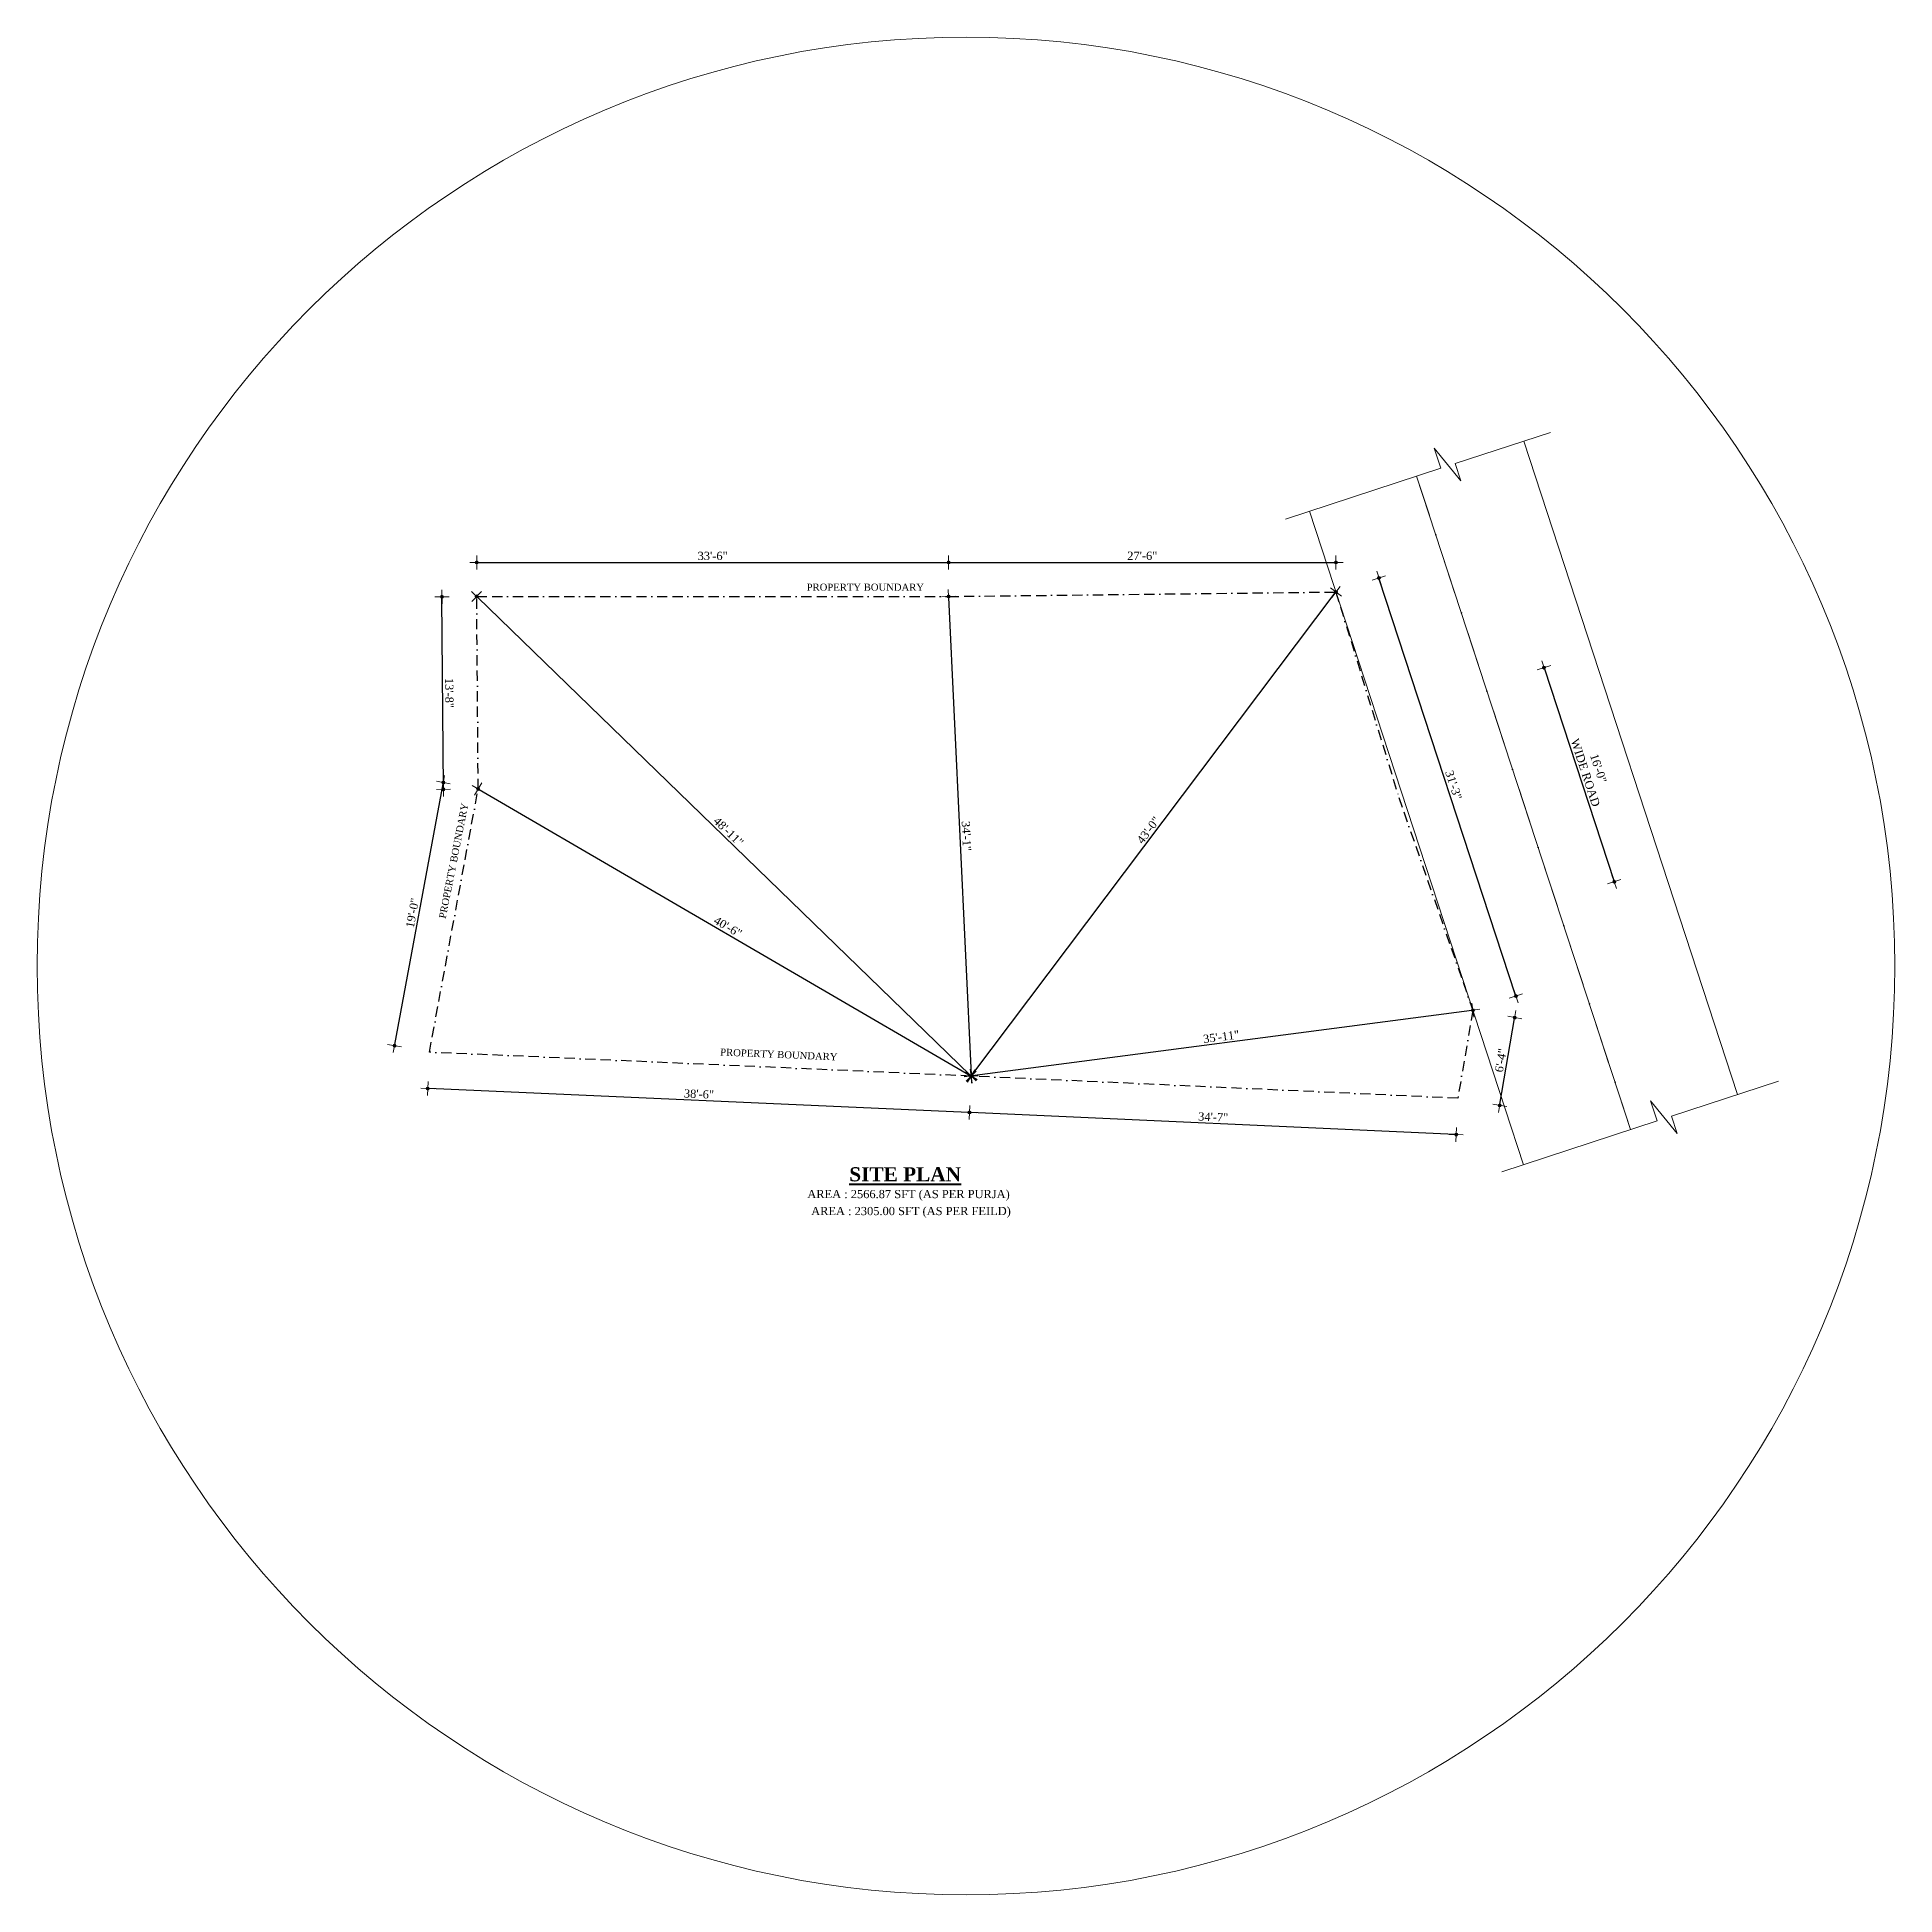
# Model space of a CAD drawing. Header units: inches. Extents: x 897 to 49934, y -34925 to -18564.
# Drawn here: x 34717 to 36299, y -20990 to -19407 of the extents above; entities that cross this region are included whole.
import ezdxf

# ---------------------------------------------------------------- set-up
doc = ezdxf.new("R2010")
doc.units = ezdxf.units.IN
doc.header["$LTSCALE"] = 35
doc.header["$MEASUREMENT"] = 0
doc.header["$PDMODE"] = 34
doc.linetypes.add('BORDER2', pattern=[0.875, 0.25, -0.125, 0.25, -0.125, 0, -0.125])
doc.linetypes.add('DASHDOTX2', pattern=[2, 1, -0.5, 0, -0.5])
for name, color, linetype, lineweight in [('SES-CENTRE', 8, 'DASHDOTX2', 13), ('SES-DIMENSION', 142, 'Continuous', 13), ('SES-Elevation', 4, 'Continuous', 15), ('SES-HACTH', 8, 'Continuous', 13), ('SES-Property Boundary', 2, 'Continuous', 15), ('SES-TEXT', 3, 'Continuous', 20), ('SES-TitleText', 7, 'Continuous', 40)]:
    doc.layers.add(name, color=color, linetype=linetype, lineweight=lineweight)
doc.styles.add('7 INCH', font='times.ttf', dxfattribs={"height": 7})
doc.styles.add('SES-ARAIL', font='times.ttf', dxfattribs={"height": 6})
doc.styles.add('SES-Title Text', font='times.ttf', dxfattribs={"height": 10})
doc.dimstyles.new('7 INCH', dxfattribs={"dimscale": 0, "dimtxt": 7, "dimasz": 1, "dimexe": 2, "dimexo": 9, "dimgap": 2, "dimtad": 1, "dimdec": 0, "dimzin": 3, "dimdsep": 46, "dimlunit": 4, "dimtxsty": '7 INCH', "dimblk": 'DIM', "dimcen": 3, "dimdle": 3, "dimse1": 1, "dimse2": 1, "dimclrd": 256, "dimclre": 256, "dimclrt": 7, "dimadec": 1, "dimazin": 2, "dimtfac": 1, "dimtdec": 0, "dimtix": 1, "dimtofl": 0, "dimtmove": 2, "dimatfit": 3, "dimldrblk": 'ARW', "dimfxl": 2, "dimfrac": 2, "dimtolj": 2, "dimtzin": 0, "dimarcsym": 0})

msp = doc.modelspace()

# ---------------------------------------------------------------- texts
at = {"layer": 'SES-TEXT', "linetype": 'ByBlock', "insert": (35335.4, -19872.92), "char_height": 6, "width": 173.3402, "attachment_point": 1, "style": 'SES-ARAIL'}
msp.add_mtext('\\pxqc;PROPERTY BOUNDARY', dxfattribs=at)
at = {"layer": 'SES-TEXT', "linetype": 'ByBlock', "char_height": 6, "width": 173.3402, "attachment_point": 1, "style": 'SES-ARAIL'}
for insert, rotation in [((35051.57, -20193.39), 78.83144), ((35261.92, -20267.35), 357.60537)]:
    msp.add_mtext('\\pxqc;PROPERTY BOUNDARY', dxfattribs=dict(at, insert=insert, rotation=rotation))
at = {"layer": 'SES-TitleText', "style": 'SES-ARAIL'}
for s, p in [('AREA : 2566.87 SFT (AS PER PURJA)', (35372.66, -20396.4)), ('AREA : 2305.00 SFT (AS PER FEILD)', (35375.94, -20410.86))]:
    msp.add_text(s, height=7, dxfattribs=at).set_placement(p)
at = {"layer": 'SES-TitleText', "insert": (35408.4, -20370.05), "char_height": 12, "width": 233, "attachment_point": 1, "style": 'SES-Title Text'}
msp.add_mtext('{\\fTimes New Roman|b1|i0|c0|p18;\\LSITE PLAN}', dxfattribs=at)

# ---------------------------------------------------------------- blocks, each defined once
blk = doc.blocks.new('DIM')
at = {"layer": 'SES-DIMENSION'}
h = blk.add_hatch(color=256, dxfattribs=at)
h.paths.add_polyline_path([(0, 1.3), (0, 0), (1.3, 0, 0.414214)])
h.paths.add_polyline_path([(1.3, 0), (0, 0), (0, -1.3, 0.414214)])
h.paths.add_polyline_path([(0, 0), (-1.3, 0, 0.414214), (0, -1.3)])
h.paths.add_polyline_path([(0, 1.3, 0.414214), (-1.3, 0), (0, 0)])
for p, q in [((-6, 0), (6, 0)), ((0, 6), (0, -6))]:
    blk.add_line(p, q, dxfattribs=at)
blk.add_circle((0, 0), 1.28, dxfattribs=at)
blk = doc.blocks.new('*D1087')
at = {"layer": 'Defpoints', "color": 0, "linetype": 'ByBlock', "transparency": 16777216}
for p in [(35493, -19854.8), (35091, -19883.8), (35493, -19883.8)]:
    blk.add_point(p, dxfattribs=at)
at = {"layer": 'SES-DIMENSION', "linetype": 'ByBlock', "lineweight": -2, "transparency": 16777216}
blk.add_line((35092, -19854.8), (35492, -19854.8), dxfattribs=at)
at = {"layer": 'SES-DIMENSION', "linetype": 'ByBlock', "lineweight": -2, "transparency": 16777216, "rotation": 180}
blk.add_blockref('DIM', (35091, -19854.8), dxfattribs=at)
at = {"layer": 'SES-DIMENSION', "linetype": 'ByBlock', "lineweight": -2, "transparency": 16777216}
blk.add_blockref('DIM', (35493, -19854.8), dxfattribs=at)
at = {"layer": 'SES-DIMENSION', "color": 7, "linetype": 'ByBlock', "transparency": 16777216, "insert": (35292, -19849.3), "char_height": 7, "attachment_point": 5, "style": '7 INCH'}
blk.add_mtext('\\A2;33\'-6"', dxfattribs=at)
blk = doc.blocks.new('ARW')
at = {"layer": 'SES-DIMENSION'}
blk.add_lwpolyline([(10, 0, 0, 6, 0), (0, 0, 0, 0, 0), (10, 0, 0, 0, 0)], format="xyseb", dxfattribs=at)
blk = doc.blocks.new('*D1088')
at = {"layer": 'Defpoints', "color": 0, "linetype": 'ByBlock', "transparency": 16777216}
for p in [(35823, -19854.8), (35493, -19883.8), (35823, -19880)]:
    blk.add_point(p, dxfattribs=at)
at = {"layer": 'SES-DIMENSION', "linetype": 'ByBlock', "lineweight": -2, "transparency": 16777216}
blk.add_line((35494, -19854.8), (35822, -19854.8), dxfattribs=at)
at = {"layer": 'SES-DIMENSION', "linetype": 'ByBlock', "lineweight": -2, "transparency": 16777216, "rotation": 180}
blk.add_blockref('DIM', (35493, -19854.8), dxfattribs=at)
at = {"layer": 'SES-DIMENSION', "linetype": 'ByBlock', "lineweight": -2, "transparency": 16777216}
blk.add_blockref('DIM', (35823, -19854.8), dxfattribs=at)
at = {"layer": 'SES-DIMENSION', "color": 7, "linetype": 'ByBlock', "transparency": 16777216, "insert": (35658, -19849.2), "char_height": 7, "attachment_point": 5, "style": '7 INCH'}
blk.add_mtext('\\A2;27\'-6"', dxfattribs=at)
blk = doc.blocks.new('*D1089')
at = {"layer": 'Defpoints', "color": 0, "linetype": 'ByBlock', "transparency": 16777216}
for p in [(35859.6, -19868), (35823, -19880), (35939.6, -20236.3)]:
    blk.add_point(p, dxfattribs=at)
at = {"layer": 'SES-DIMENSION', "linetype": 'ByBlock', "lineweight": -2, "transparency": 16777216}
blk.add_line((35976, -20223.4), (35859.9, -19869), dxfattribs=at)
for p, rotation in [((35859.6, -19868), 108.1310491531545), ((35976.3, -20224.3), 288.1310491531545)]:
    blk.add_blockref('DIM', p, dxfattribs=dict(at, rotation=rotation))
at = {"layer": 'SES-DIMENSION', "color": 7, "linetype": 'ByBlock', "transparency": 16777216, "insert": (35923.2, -20044.5), "char_height": 7, "attachment_point": 5, "rotation": 288.131, "style": '7 INCH'}
blk.add_mtext('\\A2;31\'-3"', dxfattribs=at)
blk = doc.blocks.new('*D1090')
at = {"layer": 'Defpoints', "color": 0, "linetype": 'ByBlock', "transparency": 16777216}
for p in [(35939.6, -20236.3), (35975.3, -20242.5), (35926.8, -20311.3)]:
    blk.add_point(p, dxfattribs=at)
at = {"layer": 'SES-DIMENSION', "linetype": 'ByBlock', "lineweight": -2, "transparency": 16777216}
blk.add_line((35962.6, -20316.4), (35975.1, -20243.4), dxfattribs=at)
for p, rotation in [((35975.3, -20242.5), 80.27577961300864), ((35962.5, -20317.4), 260.2757796130086)]:
    blk.add_blockref('DIM', p, dxfattribs=dict(at, rotation=rotation))
at = {"layer": 'SES-DIMENSION', "color": 7, "linetype": 'ByBlock', "transparency": 16777216, "insert": (35963.4, -20279), "char_height": 7, "attachment_point": 5, "rotation": 80.2758, "style": '7 INCH'}
blk.add_mtext('\\A2;6\'-4"', dxfattribs=at)
blk = doc.blocks.new('*D1091')
at = {"layer": 'Defpoints', "color": 0, "linetype": 'ByBlock', "transparency": 16777216}
for p in [(35512.2, -20292.4), (35926.8, -20311.3), (35510.8, -20323.4)]:
    blk.add_point(p, dxfattribs=at)
at = {"layer": 'SES-DIMENSION', "linetype": 'ByBlock', "lineweight": -2, "transparency": 16777216}
blk.add_line((35924.4, -20342.2), (35511.8, -20323.5), dxfattribs=at)
for p, rotation in [((35510.8, -20323.4), 177.3940881137841), ((35925.4, -20342.3), 357.3940881137841)]:
    blk.add_blockref('DIM', p, dxfattribs=dict(at, rotation=rotation))
at = {"layer": 'SES-DIMENSION', "color": 7, "linetype": 'ByBlock', "transparency": 16777216, "insert": (35718.4, -20327.3), "char_height": 7, "attachment_point": 5, "rotation": 357.3941, "style": '7 INCH'}
blk.add_mtext('\\A2;34\'-7"', dxfattribs=at)
blk = doc.blocks.new('*D1092')
at = {"layer": 'Defpoints', "color": 0, "linetype": 'ByBlock', "transparency": 16777216}
for p in [(35050.7, -20272), (35049.3, -20303), (35512.2, -20292.4)]:
    blk.add_point(p, dxfattribs=at)
at = {"layer": 'SES-DIMENSION', "linetype": 'ByBlock', "lineweight": -2, "transparency": 16777216}
blk.add_line((35509.9, -20323.4), (35050.3, -20303.1), dxfattribs=at)
for p, rotation in [((35049.3, -20303), 177.472721162154), ((35510.9, -20323.4), 357.472721162154)]:
    blk.add_blockref('DIM', p, dxfattribs=dict(at, rotation=rotation))
at = {"layer": 'SES-DIMENSION', "color": 7, "linetype": 'ByBlock', "transparency": 16777216, "insert": (35280.3, -20307.7), "char_height": 7, "attachment_point": 5, "rotation": 357.4727, "style": '7 INCH'}
blk.add_mtext('\\A2;38\'-6"', dxfattribs=at)
blk = doc.blocks.new('*D1093')
at = {"layer": 'Defpoints', "color": 0, "linetype": 'ByBlock', "transparency": 16777216}
for p in [(35062.6, -20042.3), (35092.2, -20047.8), (35050.7, -20272)]:
    blk.add_point(p, dxfattribs=at)
at = {"layer": 'SES-DIMENSION', "linetype": 'ByBlock', "lineweight": -2, "transparency": 16777216}
blk.add_line((35021.2, -20265.5), (35062.4, -20043.3), dxfattribs=at)
for p, rotation in [((35062.6, -20042.3), 79.49685454110015), ((35021, -20266.5), 259.4968545411002)]:
    blk.add_blockref('DIM', p, dxfattribs=dict(at, rotation=rotation))
at = {"layer": 'SES-DIMENSION', "color": 7, "linetype": 'ByBlock', "transparency": 16777216, "insert": (35036.3, -20153.4), "char_height": 7, "attachment_point": 5, "rotation": 79.4969, "style": '7 INCH'}
blk.add_mtext('\\A2;19\'-0"', dxfattribs=at)
blk = doc.blocks.new('*D1094')
at = {"layer": 'Defpoints', "color": 0, "linetype": 'ByBlock', "transparency": 16777216}
for p in [(35061.4, -19884.1), (35091, -19883.8), (35092.2, -20047.8)]:
    blk.add_point(p, dxfattribs=at)
at = {"layer": 'SES-DIMENSION', "linetype": 'ByBlock', "lineweight": -2, "transparency": 16777216}
blk.add_line((35062.6, -20047.1), (35061.4, -19885.1), dxfattribs=at)
for p, rotation in [((35061.4, -19884.1), 90.43931713900113), ((35062.6, -20048.1), 270.4393171390011)]:
    blk.add_blockref('DIM', p, dxfattribs=dict(at, rotation=rotation))
at = {"layer": 'SES-DIMENSION', "color": 7, "linetype": 'ByBlock', "transparency": 16777216, "insert": (35067.6, -19966), "char_height": 7, "attachment_point": 5, "rotation": 270.4393, "style": '7 INCH'}
blk.add_mtext('\\A2;13\'-8"', dxfattribs=at)
blk = doc.blocks.new('*D1095')
at = {"layer": 'Defpoints', "color": 0, "linetype": 'ByBlock', "transparency": 16777216}
for p in [(35091, -19883.8), (35091, -19883.8), (35512.2, -20292.4)]:
    blk.add_point(p, dxfattribs=at)
at = {"layer": 'SES-DIMENSION', "linetype": 'ByBlock', "lineweight": -2, "transparency": 16777216}
blk.add_line((35511.5, -20291.7), (35091.7, -19884.5), dxfattribs=at)
for p, rotation in [((35091, -19883.8), 135.8767869999239), ((35512.2, -20292.4), 315.8767869999239)]:
    blk.add_blockref('DIM', p, dxfattribs=dict(at, rotation=rotation))
at = {"layer": 'SES-DIMENSION', "color": 7, "linetype": 'ByBlock', "transparency": 16777216, "insert": (35305.5, -20084.1), "char_height": 7, "attachment_point": 5, "rotation": 315.8768, "style": '7 INCH'}
blk.add_mtext('\\A2;48\'-11"', dxfattribs=at)
blk = doc.blocks.new('*D1096')
at = {"layer": 'Defpoints', "color": 0, "linetype": 'ByBlock', "transparency": 16777216}
for p in [(35092.2, -20047.8), (35512.2, -20292.4), (35512.2, -20292.4)]:
    blk.add_point(p, dxfattribs=at)
at = {"layer": 'SES-DIMENSION', "linetype": 'ByBlock', "lineweight": -2, "transparency": 16777216}
blk.add_line((35093.1, -20048.3), (35511.4, -20291.9), dxfattribs=at)
for p, rotation in [((35092.2, -20047.8), 149.7885344381017), ((35512.2, -20292.4), 329.7885344381017)]:
    blk.add_blockref('DIM', p, dxfattribs=dict(at, rotation=rotation))
at = {"layer": 'SES-DIMENSION', "color": 7, "linetype": 'ByBlock', "transparency": 16777216, "insert": (35305, -20165.3), "char_height": 7, "attachment_point": 5, "rotation": 329.7885, "style": '7 INCH'}
blk.add_mtext('\\A2;40\'-6"', dxfattribs=at)
blk = doc.blocks.new('*D1097')
at = {"layer": 'Defpoints', "color": 0, "linetype": 'ByBlock', "transparency": 16777216}
for p in [(35493, -19883.8), (35512.2, -20292.4), (35512.2, -20292.4)]:
    blk.add_point(p, dxfattribs=at)
at = {"layer": 'SES-DIMENSION', "linetype": 'ByBlock', "lineweight": -2, "transparency": 16777216}
blk.add_line((35493, -19884.8), (35512.2, -20291.4), dxfattribs=at)
for p, rotation in [((35493, -19883.8), 92.69713186431446), ((35512.2, -20292.4), 272.6971318643145)]:
    blk.add_blockref('DIM', p, dxfattribs=dict(at, rotation=rotation))
at = {"layer": 'SES-DIMENSION', "color": 7, "linetype": 'ByBlock', "transparency": 16777216, "insert": (35508.2, -20087.9), "char_height": 7, "attachment_point": 5, "rotation": 272.6971, "style": '7 INCH'}
blk.add_mtext('\\A2;34\'-1"', dxfattribs=at)
blk = doc.blocks.new('*D1098')
at = {"layer": 'Defpoints', "color": 0, "linetype": 'ByBlock', "transparency": 16777216}
for p in [(35823, -19880), (35823, -19880), (35512.2, -20292.4)]:
    blk.add_point(p, dxfattribs=at)
at = {"layer": 'SES-DIMENSION', "linetype": 'ByBlock', "lineweight": -2, "transparency": 16777216}
blk.add_line((35512.8, -20291.6), (35822.4, -19880.8), dxfattribs=at)
for p, rotation in [((35823, -19880), 53.00002634811229), ((35512.2, -20292.4), 233.0000263481123)]:
    blk.add_blockref('DIM', p, dxfattribs=dict(at, rotation=rotation))
at = {"layer": 'SES-DIMENSION', "color": 7, "linetype": 'ByBlock', "transparency": 16777216, "insert": (35663.2, -20082.9), "char_height": 7, "attachment_point": 5, "rotation": 53, "style": '7 INCH'}
blk.add_mtext('\\A2;43\'-0"', dxfattribs=at)
blk = doc.blocks.new('*D1099')
at = {"layer": 'Defpoints', "color": 0, "linetype": 'ByBlock', "transparency": 16777216}
for p in [(35939.6, -20236.3), (35512.2, -20292.4), (35512.2, -20292.4)]:
    blk.add_point(p, dxfattribs=at)
at = {"layer": 'SES-DIMENSION', "linetype": 'ByBlock', "lineweight": -2, "transparency": 16777216}
blk.add_line((35938.7, -20236.5), (35513.2, -20292.3), dxfattribs=at)
for p, rotation in [((35939.6, -20236.3), 7.469735029892721), ((35512.2, -20292.4), 187.4697350298927)]:
    blk.add_blockref('DIM', p, dxfattribs=dict(at, rotation=rotation))
at = {"layer": 'SES-DIMENSION', "color": 7, "linetype": 'ByBlock', "transparency": 16777216, "insert": (35725.2, -20258.9), "char_height": 7, "attachment_point": 5, "rotation": 7.4697, "style": '7 INCH'}
blk.add_mtext('\\A2;35\'-11"', dxfattribs=at)
blk = doc.blocks.new('*D1100')
at = {"layer": 'Defpoints', "color": 0, "linetype": 'ByBlock', "transparency": 16777216}
for p in [(36000.2, -19944.4), (36060, -20126.9), (36060, -20126.9)]:
    blk.add_point(p, dxfattribs=at)
at = {"layer": 'SES-DIMENSION', "linetype": 'ByBlock', "lineweight": -2, "transparency": 16777216}
blk.add_line((36000.5, -19945.4), (36059.7, -20125.9), dxfattribs=at)
for p, rotation in [((36000.2, -19944.4), 108.1310491531544), ((36060, -20126.9), 288.1310491531544)]:
    blk.add_blockref('DIM', p, dxfattribs=dict(at, rotation=rotation))
at = {"layer": 'SES-DIMENSION', "color": 7, "linetype": 'ByBlock', "transparency": 16777216, "insert": (36041, -20032.1), "char_height": 7, "attachment_point": 5, "rotation": 288.131, "style": '7 INCH'}
blk.add_mtext('\\A2;16\'-0"\\PWIDE ROAD', dxfattribs=at)

# ---------------------------------------------------------------- dimensions: what is measured, and where the dimension line sits
at = {"layer": 'SES-DIMENSION', "linetype": 'ByBlock'}
for base, p1, p2, picture, middle in [((35492.99, -19854.81), (35090.99, -19883.84), (35492.99, -19883.84), '*D1087', (35291.99, -19849.25)), ((35822.97, -19854.81), (35492.99, -19883.84), (35822.97, -19880.03), '*D1088', (35657.98, -19849.24))]:
    dim = msp.add_linear_dim(base=base, p1=p1, p2=p2, dimstyle='7 INCH', override={"dimscale": 1}, dxfattribs=at)
    dim.commit()
    dim.dimension.update_dxf_attribs({"geometry": picture, "text_midpoint": middle})
for p1, p2, distance, picture, middle in [((35512.23, -20292.39), (35822.97, -19880.03), 0, '*D1098', (35663.16, -20082.86)), ((35939.64, -20236.35), (35822.97, -19880.03), -38.57, '*D1089', (35923.24, -20044.46)), ((35092.25, -20047.84), (35090.99, -19883.84), 29.62, '*D1094', (35067.56, -19966.02)), ((35512.23, -20292.39), (35090.99, -19883.84), 0, '*D1095', (35305.48, -20084.12)), ((35492.99, -19883.84), (35512.23, -20292.39), 0, '*D1097', (35508.17, -20087.85)), ((35050.68, -20272.02), (35092.25, -20047.84), 30.16, '*D1093', (35036.33, -20153.41)), ((35092.25, -20047.84), (35512.23, -20292.39), 0, '*D1096', (35305.04, -20165.31)), ((35939.64, -20236.35), (35512.23, -20292.39), 0, '*D1099', (35725.22, -20258.85)), ((35926.81, -20311.26), (35939.64, -20236.35), -36.18, '*D1090', (35963.4, -20278.97)), ((35512.23, -20292.39), (35050.68, -20272.02), 31.06, '*D1092', (35280.33, -20307.68)), ((35926.81, -20311.26), (35512.23, -20292.39), 31.06, '*D1091', (35718.36, -20327.29))]:
    dim = msp.add_aligned_dim(p1=p1, p2=p2, distance=distance, dimstyle='7 INCH', override={"dimscale": 1}, dxfattribs=at)
    dim.commit()
    dim.dimension.update_dxf_attribs({"geometry": picture, "text_midpoint": middle})
dim = msp.add_aligned_dim(p1=(36000.24, -19944.4), p2=(36059.99, -20126.87), distance=0, text='<>\\PWIDE ROAD', dimstyle='7 INCH', override={"dimscale": 1}, dxfattribs=at)
dim.commit()
dim.dimension.update_dxf_attribs({"geometry": '*D1100', "text_midpoint": (36040.96, -20032.09)})

# ---------------------------------------------------------------- linework, layer by layer
at = {"layer": 'SES-CENTRE'}
msp.add_line((35891.68, -19781.38), (36073.95, -20338.02), dxfattribs=at)
at = {"layer": 'SES-DIMENSION', "linetype": 'ByBlock'}
for p, q in [((35982.91, -19751.51), (36165.18, -20308.14)), ((35891.68, -19781.38), (36073.95, -20338.02)), ((35800.45, -19811.25), (35982.72, -20367.89))]:
    msp.add_line(p, q, dxfattribs=at)
at = {"layer": 'SES-Elevation'}
msp.add_circle((35507.82, -20198.62), 791.28, dxfattribs=at)
at = {"layer": 'SES-HACTH'}
for points in [[(35779.95, -19817.97), (35912.35, -19774.61), (35906.72, -19757.39), (35929.43, -19785.31), (35924.62, -19770.59), (36005.8, -19744.01)], [(35779.95, -19817.97), (35912.35, -19774.61), (35906.72, -19757.39), (35929.43, -19785.31), (35924.62, -19770.59), (36005.8, -19744.01)], [(35964.24, -20373.94), (36096.64, -20330.59), (36091.01, -20313.37), (36113.72, -20341.29), (36108.91, -20326.57), (36200.11, -20296.71)]]:
    msp.add_lwpolyline(points, dxfattribs=at)
at = {"layer": 'SES-Property Boundary', "linetype": 'BORDER2', "lineweight": 30}
for p, q in [((35092.25, -20047.84), (35090.99, -19883.84)), ((35090.99, -19883.84), (35492.99, -19883.84)), ((35492.99, -19883.84), (35822.97, -19880.03)), ((35822.97, -19880.03), (35876.52, -20055.02)), ((35050.68, -20272.02), (35092.25, -20047.84)), ((35876.52, -20055.02), (35939.64, -20236.35)), ((35939.64, -20236.35), (35926.81, -20311.26)), ((35512.23, -20292.39), (35050.68, -20272.02)), ((35926.81, -20311.26), (35512.23, -20292.39))]:
    msp.add_line(p, q, dxfattribs=at)

msp.set_redraw_order([(e.dxf.handle, doc.entitydb.next_handle()) for e in msp.query("TEXT MTEXT ATTDEF DIMENSION ARC_DIMENSION")])  # texts and dimensions are drawn at this point

doc.saveas('drawing.dxf')
